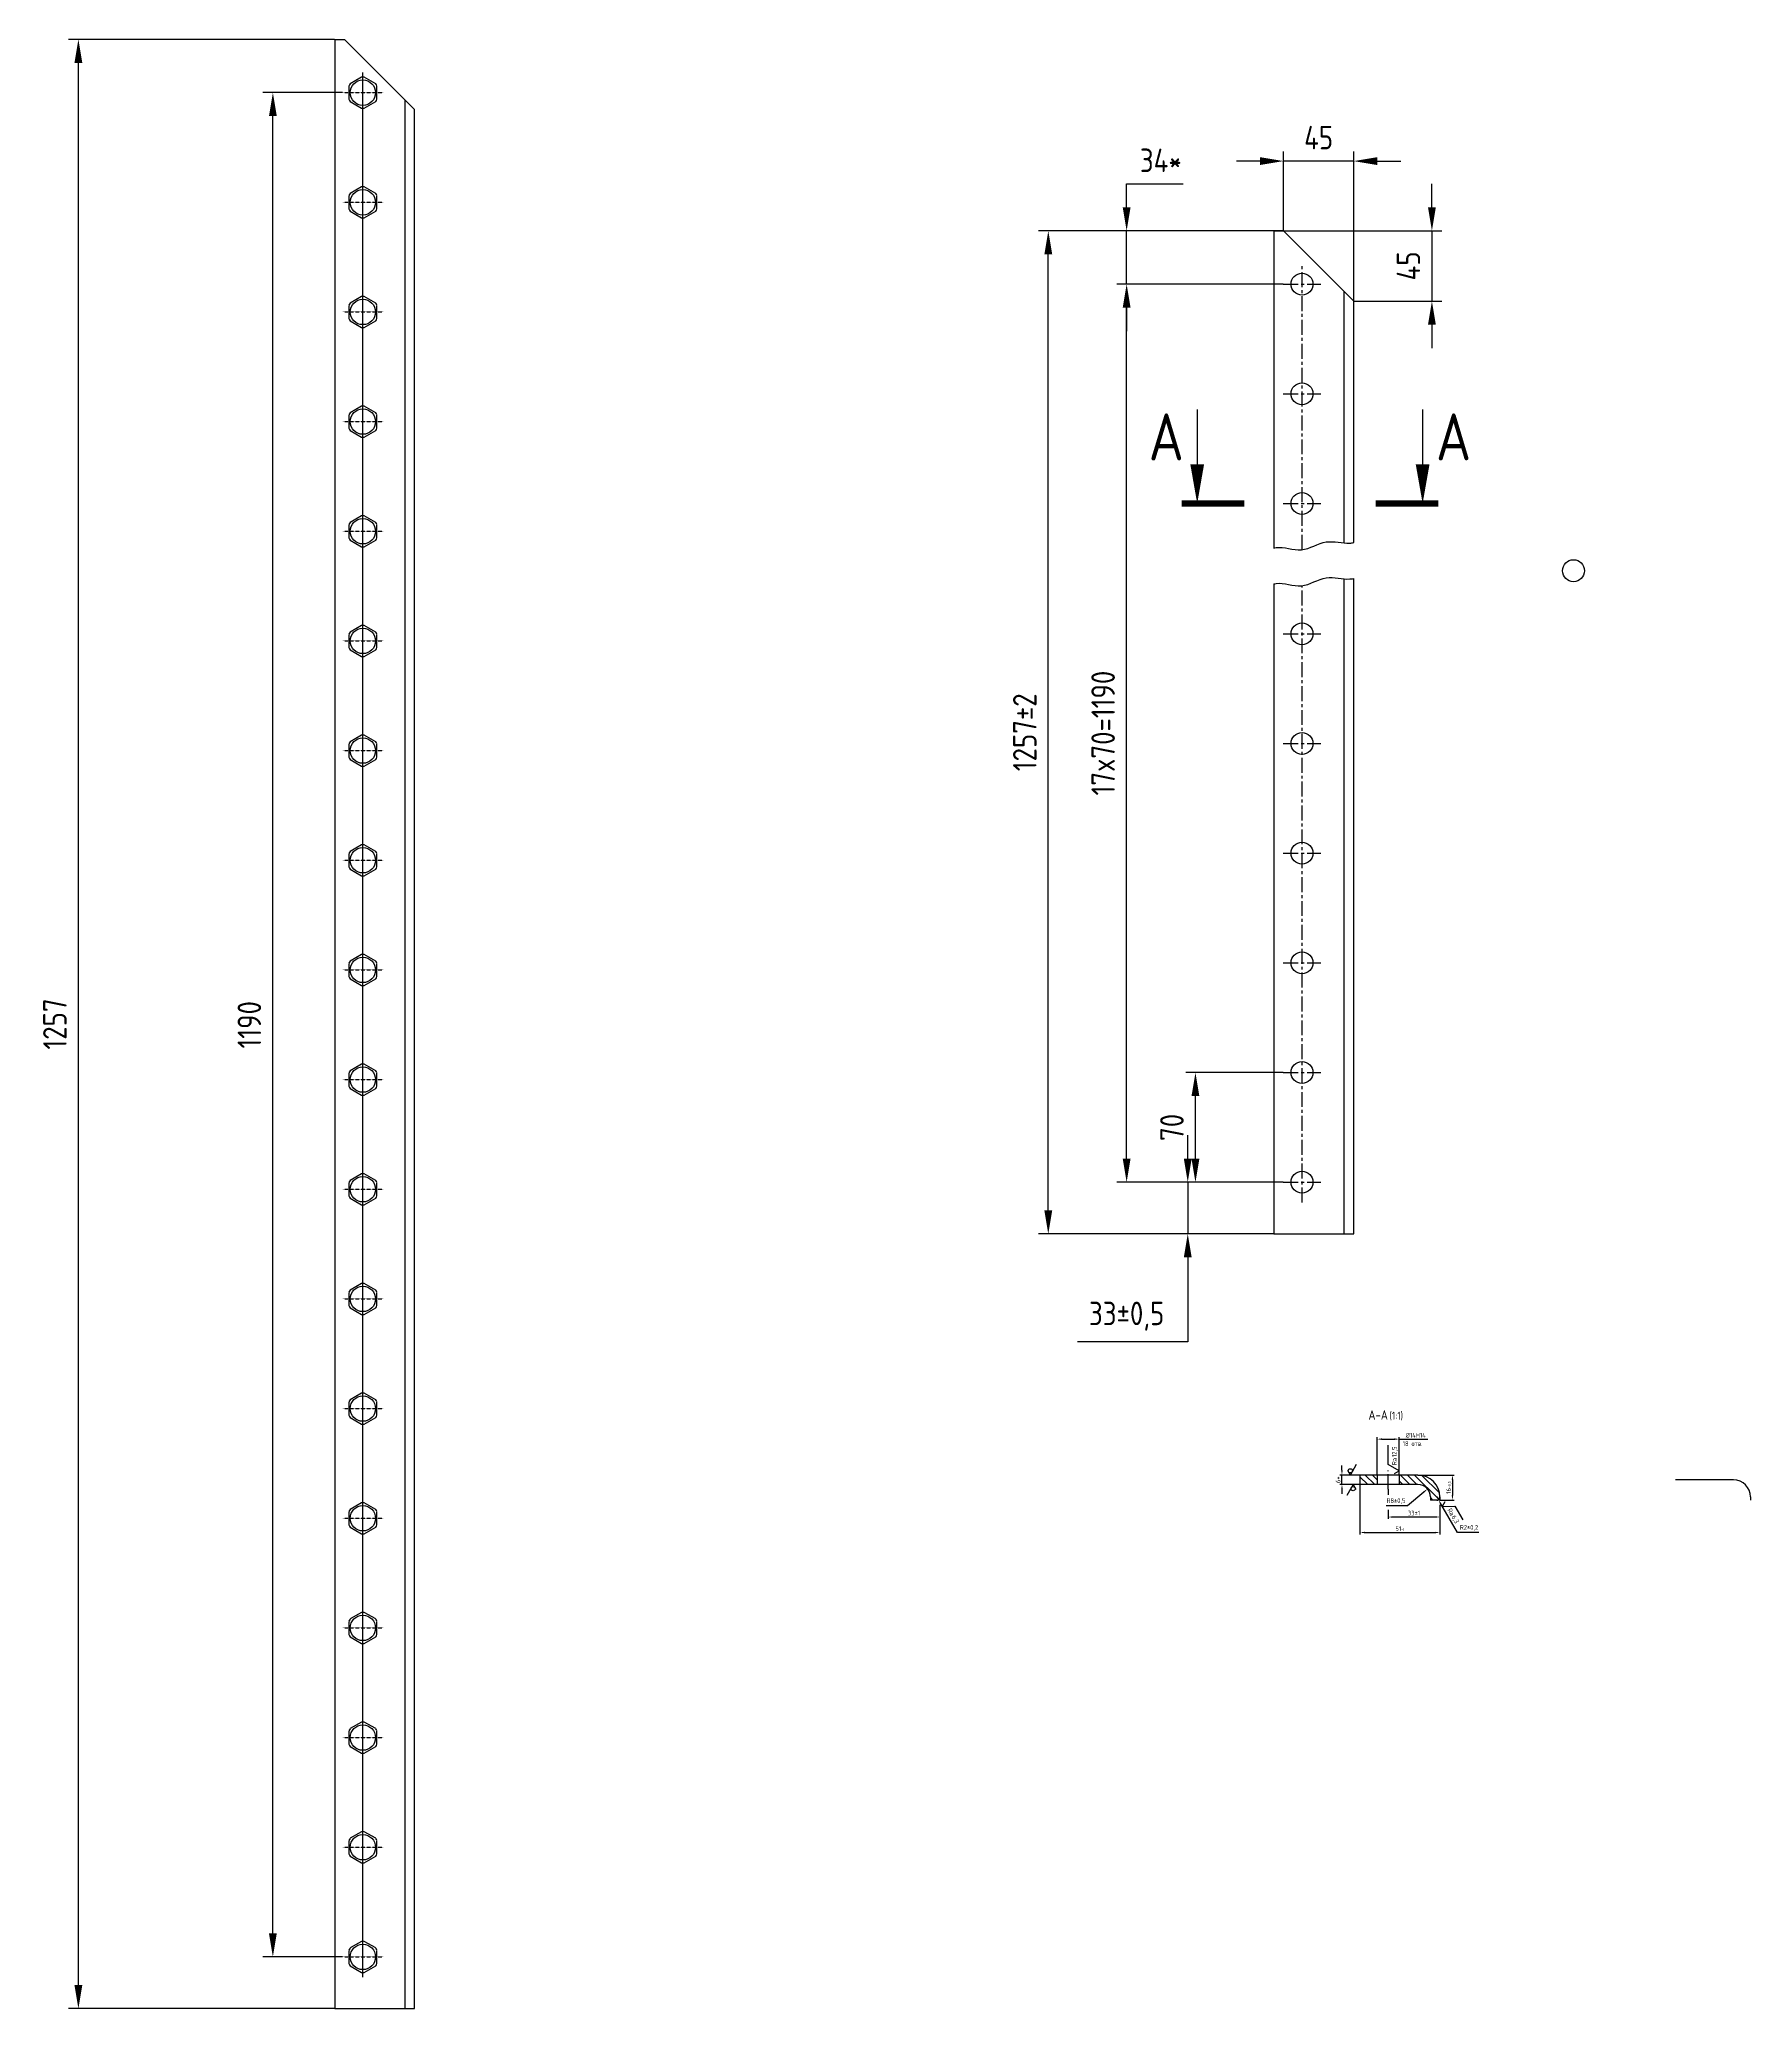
# Model space of a CAD drawing. Header units: millimetres. Extents: x 2257 to 7897, y 1468 to 4780.
# Drawn here: x 2257 to 3349, y 1468 to 2725 of the extents above; entities that cross this region are included whole.
import ezdxf
from ezdxf.enums import TextEntityAlignment as Align

# ---------------------------------------------------------------- set-up
doc = ezdxf.new("R2010")
doc.units = ezdxf.units.MM
doc.header["$LTSCALE"] = 0.3
doc.linetypes.add('CENTER', pattern=[50.8, 31.75, -6.35, 6.35, -6.35])
for name, color, linetype in [('Bord', 1, 'Continuous'), ('Cen', 5, 'CENTER'), ('Cont', 6, 'Continuous'), ('Dim', 7, 'Continuous'), ('Hatch', 2, 'Continuous'), ('Text', 3, 'Continuous'), ('Textb', 6, 'Continuous')]:
    doc.layers.add(name, color=color, linetype=linetype)
doc.styles.add('Style1', font='romans.shx', dxfattribs={"width": 0.8})
doc.dimstyles.new('Dia_1', dxfattribs={"dimtxt": 3, "dimasz": 3, "dimexe": 1.25, "dimexo": 0, "dimgap": 1, "dimtad": 1, "dimtoh": 1, "dimtxsty": 'Style1', "dimcen": 2.5, "dimclrt": 3, "dimadec": 0, "dimazin": 0, "dimtfac": 1, "dimtmove": 0, "dimatfit": 3, "dimfxl": 1, "dimarcsym": 0})
doc.dimstyles.new('Lin$0', dxfattribs={"dimtxt": 3, "dimasz": 3, "dimexe": 1.25, "dimexo": 0, "dimgap": 1, "dimtad": 1, "dimtoh": 1, "dimdec": 5, "dimlfac": -1, "dimtxsty": 'Style1', "dimcen": 2.5, "dimclrt": 3, "dimaunit": 1, "dimadec": 0, "dimazin": 0, "dimtfac": 1, "dimtdec": 5, "dimtmove": 0, "dimatfit": 3, "dimldrblk": 'NONE', "dimfxl": 1, "dimarcsym": 0})
doc.dimstyles.new('Lin_5$0', dxfattribs={"dimscale": 5, "dimtxt": 3, "dimasz": 3, "dimexe": 1.25, "dimexo": 0, "dimgap": 1.5, "dimtad": 1, "dimtoh": 1, "dimtxsty": 'Style1', "dimcen": 2.5, "dimclrt": 3, "dimadec": 0, "dimazin": 0, "dimtfac": 1, "dimtmove": 0, "dimatfit": 3, "dimldrblk": 'DOT', "dimfxl": 1, "dimarcsym": 0})

msp = doc.modelspace()

# ---------------------------------------------------------------- texts
at = {"layer": 'Text', "color": 3, "style": 'Style1', "width": 0.8}
msp.add_text('18 отв.', height=3, dxfattribs=at).set_placement((3127.1246, 1827.253454))

# ---------------------------------------------------------------- blocks, each defined once
blk = doc.blocks.new('A0C3000')
at = {"color": 5, "linetype": 'CENTER', "ltscale": 0.016}
for p, q in [((0, -12.9), (0, 12.9)), ((-12.9, 0), (12.9, 0))]:
    blk.add_line(p, q, dxfattribs=at)
at = {"ltscale": 0.016}
for p, q in [((-9, 4.2), (-9, -4.2)), ((-0.8, 9.9), (-8.2, 5.7)), ((8.2, 5.7), (0.8, 9.9)), ((9, -4.2), (9, 4.2)), ((-8.2, -5.7), (-0.8, -9.9)), ((0.8, -9.9), (8.2, -5.7))]:
    blk.add_line(p, q, dxfattribs=at)
blk.add_circle((0, 0), 8.1, dxfattribs=at)
for start, end in [(145.2409, 154.7591), (85.2409, 94.7591), (25.2409, 34.7591), (205.2409, 214.7591), (265.2409, 274.7591), (325.2409, 334.7591)]:
    blk.add_arc((0, 0), 9.95, start, end, dxfattribs=at)
blk = doc.blocks.new('*D28')
at = {"layer": 'Defpoints', "color": 0, "transparency": 16777216}
for p in [(2406.2, 2691.1), (2450.7, 2691.1), (2450.7, 1501.1)]:
    blk.add_point(p, dxfattribs=at)
at = {"layer": 'Dim', "color": 0, "lineweight": -2, "transparency": 16777216}
for p, q in [((2450.7, 2691.1), (2399.9, 2691.1)), ((2406.2, 1516.1), (2406.2, 2676.1)), ((2450.7, 1501.1), (2399.9, 1501.1))]:
    blk.add_line(p, q, dxfattribs=at)
at = {"layer": 'Dim', "color": 0, "transparency": 16777216}
for points in [[(2403.7, 2676.1), (2408.7, 2676.1), (2406.2, 2691.1)], [(2403.7, 1516.1), (2408.7, 1516.1), (2406.2, 1501.1)]]:
    blk.add_solid(points, dxfattribs=at)
at = {"layer": 'Dim', "color": 3, "transparency": 16777216, "insert": (2391.2, 2096.1), "char_height": 15, "attachment_point": 5, "rotation": 90, "style": 'Style1'}
blk.add_mtext('1190', dxfattribs=at)
blk = doc.blocks.new('_Dot')
at = {"color": 0, "linetype": 'ByBlock', "lineweight": -2}
blk.add_line((-0.5, 0), (-1, 0), dxfattribs=at)
at = {"color": 0, "linetype": 'ByBlock', "const_width": 0.5}
blk.add_lwpolyline([(-0.25, 0, 1), (0.25, 0, 1)], format="xyb", close=True, dxfattribs=at)
blk = doc.blocks.new('*D29')
at = {"layer": 'Defpoints', "color": 0, "transparency": 16777216}
for p in [(2282.1, 2725.1), (2445.6, 2725.1), (2445.6, 1468.1)]:
    blk.add_point(p, dxfattribs=at)
at = {"layer": 'Dim', "color": 0, "lineweight": -2, "transparency": 16777216}
for p, q in [((2445.6, 2725.1), (2275.8, 2725.1)), ((2282.1, 1483.1), (2282.1, 2710.1)), ((2445.6, 1468.1), (2275.8, 1468.1))]:
    blk.add_line(p, q, dxfattribs=at)
at = {"layer": 'Dim', "color": 0, "transparency": 16777216}
for points in [[(2279.6, 2710.1), (2284.6, 2710.1), (2282.1, 2725.1)], [(2279.6, 1483.1), (2284.6, 1483.1), (2282.1, 1468.1)]]:
    blk.add_solid(points, dxfattribs=at)
at = {"layer": 'Dim', "color": 3, "transparency": 16777216, "insert": (2267.1, 2096.6), "char_height": 15, "attachment_point": 5, "rotation": 90, "style": 'Style1'}
blk.add_mtext('1257', dxfattribs=at)
blk = doc.blocks.new('*D15')
at = {"layer": 'Defpoints', "color": 0, "transparency": 16777216}
for p in [(3044.9, 1995.6), (2990, 1962.6), (3044.9, 1962.6)]:
    blk.add_point(p, dxfattribs=at)
at = {"layer": 'Dim', "color": 0, "lineweight": -2, "transparency": 16777216}
for p, q in [((2990, 2010.6), (2990, 2025.6)), ((3044.9, 1995.6), (2983.7, 1995.6)), ((2990, 1995.6), (2990, 1962.6)), ((3044.9, 1962.6), (2983.7, 1962.6)), ((2990, 1947.6), (2990, 1893.7)), ((2990, 1893.7), (2919.6, 1893.7))]:
    blk.add_line(p, q, dxfattribs=at)
at = {"layer": 'Dim', "color": 0, "transparency": 16777216}
for points in [[(2987.5, 2010.6), (2992.5, 2010.6), (2990, 1995.6)], [(2987.5, 1947.6), (2992.5, 1947.6), (2990, 1962.6)]]:
    blk.add_solid(points, dxfattribs=at)
at = {"layer": 'Dim', "color": 3, "transparency": 16777216, "insert": (2951, 1910.1), "char_height": 15, "attachment_point": 5, "style": 'Style1'}
blk.add_mtext('33±0,5', dxfattribs=at)
blk = doc.blocks.new('*D16')
at = {"layer": 'Defpoints', "color": 0, "transparency": 16777216}
for p in [(3117.9, 1786.4), (3150.9, 1789.6), (3117.9, 1781.9)]:
    blk.add_point(p, dxfattribs=at)
at = {"layer": 'Dim', "color": 0, "lineweight": -2, "transparency": 16777216}
for p, q in [((3117.9, 1786.4), (3117.9, 1780.7)), ((3150.9, 1789.6), (3150.9, 1780.7)), ((3147.9, 1781.9), (3120.9, 1781.9))]:
    blk.add_line(p, q, dxfattribs=at)
at = {"layer": 'Dim', "color": 0, "transparency": 16777216}
for points in [[(3120.9, 1782.4), (3120.9, 1781.4), (3117.9, 1781.9)], [(3147.9, 1782.4), (3147.9, 1781.4), (3150.9, 1781.9)]]:
    blk.add_solid(points, dxfattribs=at)
at = {"layer": 'Dim', "color": 3, "transparency": 16777216, "insert": (3134.4, 1784.4), "char_height": 3, "attachment_point": 5, "style": 'Style1'}
blk.add_mtext('33%%P1', dxfattribs=at)
blk = doc.blocks.new('_None')
blk = doc.blocks.new('*D17')
at = {"layer": 'Defpoints', "color": 0, "transparency": 16777216}
for p in [(3099.9, 1802.7), (3150.9, 1781.9), (3150.9, 1772)]:
    blk.add_point(p, dxfattribs=at)
at = {"layer": 'Dim', "color": 0, "lineweight": -2, "transparency": 16777216}
for p, q in [((3099.9, 1802.7), (3099.9, 1770.8)), ((3150.9, 1781.9), (3150.9, 1770.8)), ((3102.9, 1772), (3147.9, 1772))]:
    blk.add_line(p, q, dxfattribs=at)
at = {"layer": 'Dim', "color": 0, "transparency": 16777216}
for points in [[(3102.9, 1772.5), (3102.9, 1771.5), (3099.9, 1772)], [(3147.9, 1772.5), (3147.9, 1771.5), (3150.9, 1772)]]:
    blk.add_solid(points, dxfattribs=at)
at = {"layer": 'Dim', "color": 3, "transparency": 16777216, "insert": (3125.4, 1774.5), "char_height": 3, "attachment_point": 5, "style": 'Style1'}
blk.add_mtext('51{\\H0.58333x;\\S^-1;}', dxfattribs=at)
blk = doc.blocks.new('*D18')
at = {"layer": 'Defpoints', "color": 0, "transparency": 16777216}
for p in [(3088.4, 1808.7), (3099.9, 1808.7), (3099.9, 1802.7)]:
    blk.add_point(p, dxfattribs=at)
at = {"layer": 'Dim', "color": 0, "lineweight": -2, "transparency": 16777216}
for p, q in [((3088.4, 1811.7), (3088.4, 1814.7)), ((3099.9, 1808.7), (3087.1, 1808.7)), ((3099.9, 1802.7), (3087.1, 1802.7)), ((3088.4, 1802.7), (3088.4, 1808.7)), ((3088.4, 1799.7), (3088.4, 1796.7))]:
    blk.add_line(p, q, dxfattribs=at)
at = {"layer": 'Dim', "color": 0, "transparency": 16777216}
for points in [[(3087.9, 1811.7), (3088.9, 1811.7), (3088.4, 1808.7)], [(3087.9, 1799.7), (3088.9, 1799.7), (3088.4, 1802.7)]]:
    blk.add_solid(points, dxfattribs=at)
at = {"layer": 'Dim', "color": 3, "transparency": 16777216, "insert": (3085.9, 1805.7), "char_height": 3, "attachment_point": 5, "rotation": 90, "style": 'Style1'}
blk.add_mtext('6*', dxfattribs=at)
blk = doc.blocks.new('sherISO_09')
at = {"layer": 'Text'}
for q in [(-1.7, 3), (4, 7)]:
    blk.add_line((0, 0), q, dxfattribs=at)
blk.add_circle((0, 2.7), 1.35, dxfattribs=at)
blk = doc.blocks.new('*D19')
at = {"layer": 'Defpoints', "color": 0, "transparency": 16777216}
for p in [(3136.9, 1808.7), (3150.7, 1792.7), (3158.9, 1792.7)]:
    blk.add_point(p, dxfattribs=at)
at = {"layer": 'Dim', "color": 0, "lineweight": -2, "transparency": 16777216}
for p, q in [((3136.9, 1808.7), (3160.1, 1808.7)), ((3158.9, 1805.7), (3158.9, 1795.7)), ((3150.7, 1792.7), (3160.1, 1792.7))]:
    blk.add_line(p, q, dxfattribs=at)
at = {"layer": 'Dim', "color": 0, "transparency": 16777216}
for points in [[(3158.4, 1805.7), (3159.4, 1805.7), (3158.9, 1808.7)], [(3158.4, 1795.7), (3159.4, 1795.7), (3158.9, 1792.7)]]:
    blk.add_solid(points, dxfattribs=at)
at = {"layer": 'Dim', "color": 3, "transparency": 16777216, "insert": (3156.4, 1800.7), "char_height": 3, "attachment_point": 5, "rotation": 90, "style": 'Style1'}
blk.add_mtext('16{\\H0.58333x;\\S^-0,5;}', dxfattribs=at)
blk = doc.blocks.new('ZNAK02')
at = {"layer": 'Textb', "style": 'Style1', "width": 0.8}
blk.add_attdef('А-А', text='', height=6, dxfattribs=at).set_placement((13.9, -0.1), align=Align.RIGHT)
blk.add_attdef('SC(1)', (14.9, -0.1), '', height=5, dxfattribs=at)
blk = doc.blocks.new('*D20')
at = {"layer": 'Defpoints', "color": 0, "transparency": 16777216}
for p in [(3110.9, 1831.6), (3110.9, 1808.7), (3124.9, 1808.7)]:
    blk.add_point(p, dxfattribs=at)
at = {"layer": 'Dim', "color": 0, "lineweight": -2, "transparency": 16777216}
for p, q in [((3110.9, 1808.7), (3110.9, 1832.8)), ((3113.9, 1831.6), (3121.9, 1831.6)), ((3124.9, 1808.7), (3124.9, 1832.8)), ((3124.9, 1831.6), (3143.1, 1831.6))]:
    blk.add_line(p, q, dxfattribs=at)
at = {"layer": 'Dim', "color": 0, "transparency": 16777216}
for points in [[(3113.9, 1832.1), (3113.9, 1831.1), (3110.9, 1831.6)], [(3121.9, 1832.1), (3121.9, 1831.1), (3124.9, 1831.6)]]:
    blk.add_solid(points, dxfattribs=at)
at = {"layer": 'Dim', "color": 3, "transparency": 16777216, "insert": (3135.5, 1834.1), "char_height": 3, "attachment_point": 5, "style": 'Style1'}
blk.add_mtext('%%C14H14', dxfattribs=at)
blk = doc.blocks.new('sherISO_01')
at = {"layer": 'Text'}
blk.add_line((4, 7), (16.4, 7), dxfattribs=at)
blk.add_lwpolyline([(-1.7, 3), (0, 0), (4, 7)], dxfattribs=at)
at = {"layer": 'Text', "style": 'Style1', "width": 0.8}
blk.add_text('Ra', height=3, dxfattribs=at).set_placement((3.6, 1.5))
blk.add_attdef('12,5', (8.7, 1.5), '', height=3, dxfattribs=at)
blk = doc.blocks.new('*D21')
at = {"layer": 'Defpoints', "color": 0, "transparency": 16777216}
for p in [(3130.7, 1789.6), (3136.9, 1794.7)]:
    blk.add_point(p, dxfattribs=at)
at = {"layer": 'Dim', "color": 0, "lineweight": -2, "transparency": 16777216}
for p, q in [((3130.2, 1789.2), (3140.7, 1797.9)), ((3116.6, 1789.2), (3130.2, 1789.2))]:
    blk.add_line(p, q, dxfattribs=at)
at = {"layer": 'Dim', "color": 0, "transparency": 16777216}
blk.add_solid([(3140.4, 1798.3), (3141, 1797.5), (3143, 1799.8)], dxfattribs=at)
at = {"layer": 'Dim', "color": 3, "transparency": 16777216, "insert": (3122.9, 1792), "char_height": 3, "attachment_point": 5, "style": 'Style1'}
blk.add_mtext('R8%%P0,5', dxfattribs=at)
blk = doc.blocks.new('*D22')
at = {"layer": 'Defpoints', "color": 0, "transparency": 16777216}
for p in [(3148.9, 1794.7), (3149.9, 1793)]:
    blk.add_point(p, dxfattribs=at)
at = {"layer": 'Dim', "color": 0, "lineweight": -2, "transparency": 16777216}
for p, q in [((3148.9, 1794.7), (3149.9, 1793)), ((3162.2, 1772.1), (3151.4, 1790.4)), ((3175.7, 1772.1), (3162.2, 1772.1))]:
    blk.add_line(p, q, dxfattribs=at)
at = {"layer": 'Dim', "color": 0, "transparency": 16777216}
blk.add_solid([(3151.8, 1790.6), (3151, 1790.1), (3149.9, 1793)], dxfattribs=at)
at = {"layer": 'Dim', "color": 3, "transparency": 16777216, "insert": (3169.5, 1774.9), "char_height": 3, "attachment_point": 5, "style": 'Style1'}
blk.add_mtext('R2%%P0,2', dxfattribs=at)
blk = doc.blocks.new('sherISO_03')
at = {"layer": 'Text'}
blk.add_line((4, 7), (14.1, 7), dxfattribs=at)
blk.add_lwpolyline([(-1.7, 3), (0, 0), (4, 7)], dxfattribs=at)
at = {"layer": 'Text', "style": 'Style1', "width": 0.8}
blk.add_text('Ra', height=3, dxfattribs=at).set_placement((3.6, 1.5))
blk.add_attdef('6,3', (8.7, 1.5), '', height=3, dxfattribs=at)
blk = doc.blocks.new('*D23')
at = {"layer": 'Defpoints', "color": 0, "transparency": 16777216}
for p in [(3051.1, 2647.4), (3051.1, 2602.9), (3095.9, 2558)]:
    blk.add_point(p, dxfattribs=at)
at = {"layer": 'Dim', "color": 0, "lineweight": -2, "transparency": 16777216}
for p, q in [((3051.1, 2602.9), (3051.1, 2653.6)), ((3095.9, 2558), (3095.9, 2653.6)), ((3036.1, 2647.4), (3021.1, 2647.4)), ((3095.9, 2647.4), (3051.1, 2647.4)), ((3110.9, 2647.4), (3125.9, 2647.4))]:
    blk.add_line(p, q, dxfattribs=at)
at = {"layer": 'Dim', "color": 0, "transparency": 16777216}
for points in [[(3036.1, 2649.9), (3036.1, 2644.9), (3051.1, 2647.4)], [(3110.9, 2649.9), (3110.9, 2644.9), (3095.9, 2647.4)]]:
    blk.add_solid(points, dxfattribs=at)
at = {"layer": 'Dim', "color": 3, "transparency": 16777216, "insert": (3073.5, 2662.4), "char_height": 15, "attachment_point": 5, "style": 'Style1'}
blk.add_mtext('45', dxfattribs=at)
blk = doc.blocks.new('*D24')
at = {"layer": 'Defpoints', "color": 0, "transparency": 16777216}
for p in [(3051.1, 2602.9), (3095.9, 2558), (3145.8, 2558)]:
    blk.add_point(p, dxfattribs=at)
at = {"layer": 'Dim', "color": 0, "lineweight": -2, "transparency": 16777216}
for p, q in [((3145.8, 2617.9), (3145.8, 2632.9)), ((3051.1, 2602.9), (3152.1, 2602.9)), ((3145.8, 2602.9), (3145.8, 2558)), ((3095.9, 2558), (3152.1, 2558)), ((3145.8, 2543), (3145.8, 2528))]:
    blk.add_line(p, q, dxfattribs=at)
at = {"layer": 'Dim', "color": 0, "transparency": 16777216}
for points in [[(3143.3, 2617.9), (3148.3, 2617.9), (3145.8, 2602.9)], [(3143.3, 2543), (3148.3, 2543), (3145.8, 2558)]]:
    blk.add_solid(points, dxfattribs=at)
at = {"layer": 'Dim', "color": 3, "transparency": 16777216, "insert": (3130.8, 2580.5), "char_height": 15, "attachment_point": 5, "rotation": 90, "style": 'Style1'}
blk.add_mtext('45', dxfattribs=at)
blk = doc.blocks.new('*D25')
at = {"layer": 'Defpoints', "color": 0, "transparency": 16777216}
for p in [(2951, 2602.9), (3044.9, 2602.9), (3050.9, 2568.9)]:
    blk.add_point(p, dxfattribs=at)
at = {"layer": 'Dim', "color": 0, "lineweight": -2, "transparency": 16777216}
for p, q in [((2951, 2617.9), (2951, 2632.9)), ((2951, 2632.9), (2987.1, 2632.9)), ((3044.9, 2602.9), (2944.8, 2602.9)), ((2951, 2568.9), (2951, 2602.9)), ((3050.9, 2568.9), (2944.8, 2568.9)), ((2951, 2553.9), (2951, 2538.9))]:
    blk.add_line(p, q, dxfattribs=at)
at = {"layer": 'Dim', "color": 0, "transparency": 16777216}
for points in [[(2948.5, 2617.9), (2953.5, 2617.9), (2951, 2602.9)], [(2948.5, 2553.9), (2953.5, 2553.9), (2951, 2568.9)]]:
    blk.add_solid(points, dxfattribs=at)
at = {"layer": 'Dim', "color": 3, "transparency": 16777216, "insert": (2972.8, 2647.9), "char_height": 15, "attachment_point": 5, "style": 'Style1'}
blk.add_mtext('34*', dxfattribs=at)
blk = doc.blocks.new('*D26')
at = {"layer": 'Defpoints', "color": 0, "transparency": 16777216}
for p in [(2994.9, 2065.6), (3050.9, 2065.6), (3050.9, 1995.6)]:
    blk.add_point(p, dxfattribs=at)
at = {"layer": 'Dim', "color": 0, "lineweight": -2, "transparency": 16777216}
for p, q in [((3050.9, 2065.6), (2988.7, 2065.6)), ((2994.9, 2010.6), (2994.9, 2050.6)), ((3050.9, 1995.6), (2988.7, 1995.6))]:
    blk.add_line(p, q, dxfattribs=at)
at = {"layer": 'Dim', "color": 0, "transparency": 16777216}
for points in [[(2992.4, 2050.6), (2997.4, 2050.6), (2994.9, 2065.6)], [(2992.4, 2010.6), (2997.4, 2010.6), (2994.9, 1995.6)]]:
    blk.add_solid(points, dxfattribs=at)
at = {"layer": 'Dim', "color": 3, "transparency": 16777216, "insert": (2979.9, 2030.6), "char_height": 15, "attachment_point": 5, "rotation": 90, "style": 'Style1'}
blk.add_mtext('70', dxfattribs=at)
blk = doc.blocks.new('*D27')
at = {"layer": 'Defpoints', "color": 0, "transparency": 16777216}
for p in [(2951, 2568.9), (3044.9, 2568.9), (3044.9, 1995.6)]:
    blk.add_point(p, dxfattribs=at)
at = {"layer": 'Dim', "color": 0, "lineweight": -2, "transparency": 16777216}
for p, q in [((3044.9, 2568.9), (2944.8, 2568.9)), ((2951, 2010.6), (2951, 2553.9)), ((3044.9, 1995.6), (2944.8, 1995.6))]:
    blk.add_line(p, q, dxfattribs=at)
at = {"layer": 'Dim', "color": 0, "transparency": 16777216}
for points in [[(2948.5, 2553.9), (2953.5, 2553.9), (2951, 2568.9)], [(2948.5, 2010.6), (2953.5, 2010.6), (2951, 1995.6)]]:
    blk.add_solid(points, dxfattribs=at)
at = {"layer": 'Dim', "color": 3, "transparency": 16777216, "insert": (2936, 2282.3), "char_height": 15, "attachment_point": 5, "rotation": 90, "style": 'Style1'}
blk.add_mtext('17x70=1190', dxfattribs=at)
blk = doc.blocks.new('*D30')
at = {"layer": 'Defpoints', "color": 0, "transparency": 16777216}
for p in [(2901, 2602.9), (3051.1, 2602.9), (3044.9, 1962.6)]:
    blk.add_point(p, dxfattribs=at)
at = {"layer": 'Dim', "color": 0, "lineweight": -2, "transparency": 16777216}
for p, q in [((3051.1, 2602.9), (2894.8, 2602.9)), ((2901, 1977.6), (2901, 2587.9)), ((3044.9, 1962.6), (2894.8, 1962.6))]:
    blk.add_line(p, q, dxfattribs=at)
at = {"layer": 'Dim', "color": 0, "transparency": 16777216}
for points in [[(2898.5, 2587.9), (2903.5, 2587.9), (2901, 2602.9)], [(2898.5, 1977.6), (2903.5, 1977.6), (2901, 1962.6)]]:
    blk.add_solid(points, dxfattribs=at)
at = {"layer": 'Dim', "color": 3, "transparency": 16777216, "insert": (2886, 2282.8), "char_height": 15, "attachment_point": 5, "rotation": 90, "style": 'Style1'}
blk.add_mtext('1257%%P2', dxfattribs=at)
blk = doc.blocks.new('razrez05')
at = {"layer": 'Text', "const_width": 0.8}
blk.add_lwpolyline([(-2, 0), (6, 0)], dxfattribs=at)
at = {"layer": 'Text'}
blk.add_lwpolyline([(0, 0, 0, 1.76, 0), (0, -5, 1.76, 1.76, 0)], format="xyseb", dxfattribs=at)
blk.add_lwpolyline([(0, -12), (0, -5)], dxfattribs=at)
at = {"layer": 'Textb', "style": 'Style1', "width": 0.8}
blk.add_attdef('А', text='', height=6, dxfattribs=at).set_placement((-1.7, -11.5, 39), align=Align.RIGHT)
blk = doc.blocks.new('razrez06')
at = {"layer": 'Text', "const_width": 0.8}
blk.add_lwpolyline([(2, 0), (-6, 0)], dxfattribs=at)
at = {"layer": 'Text'}
blk.add_lwpolyline([(0, 0, 0, 1.76, 0), (0, -5, 1.76, 1.76, 0)], format="xyseb", dxfattribs=at)
blk.add_lwpolyline([(0, -12), (0, -5)], dxfattribs=at)
at = {"layer": 'Textb', "style": 'Style1', "width": 0.8}
blk.add_attdef('А', (1.7, -11.5), '', height=6, dxfattribs=at)

# ---------------------------------------------------------------- dimensions: what is measured, and where the dimension line sits
at = {"layer": 'Dim'}
for base, p1, p2, picture, middle in [((2282.062797, 2725.097793), (2445.639564, 1468.097793), (2445.639564, 2725.097793), '*D29', (2267.062797, 2096.597793)), ((2406.161017, 2691.097793), (2450.689564, 1501.097793), (2450.689564, 2691.097793), '*D28', (2391.161017, 2096.097793)), ((2994.900759, 2065.640148), (3050.900759, 1995.640148), (3050.900759, 2065.640148), '*D26', (2979.900759, 2030.640148))]:
    dim = msp.add_linear_dim(base=base, p1=p1, p2=p2, angle=90, dimstyle='Lin_5$0', dxfattribs=at)
    dim.commit()
    dim.dimension.update_dxf_attribs({"geometry": picture, "text_midpoint": middle})
dim = msp.add_linear_dim(base=(3051.072332, 2647.37345), p1=(3095.900759, 2558.048056), p2=(3051.072332, 2602.876483), dimstyle='Lin_5$0', override={"dimdec": 0}, dxfattribs=at)
dim.commit()
dim.dimension.update_dxf_attribs({"geometry": '*D23', "text_midpoint": (3073.486546, 2662.37345)})
for base, p1, p2, text, dimstyle, picture, middle in [((2951.049937, 2602.876483), (3050.900759, 2568.876483), (3044.900759, 2602.876483), '<>*', 'Lin_5$0', '*D25', (2972.835651, 2647.876483)), ((2901.049937, 2602.876483), (3044.900759, 1962.640148), (3051.072332, 2602.876483), '1257%%P2', 'Lin_5$0', '*D30', (2886.049937, 2282.758315)), ((2951.049937, 2568.876483), (3044.900759, 1995.640148), (3044.900759, 2568.876483), '17x70=1190', 'Lin_5$0', '*D27', (2936.049937, 2282.258315)), ((3088.371566, 1808.682399), (3099.873038, 1802.682399), (3099.873038, 1808.682399), '<>*', 'Lin$0', '*D18', (3085.871566, 1805.682399)), ((3158.866576, 1792.682399), (3136.873038, 1808.682399), (3150.700535, 1792.682399), '<>{\\H0.58333x;\\S^-0,5;}', 'Lin$0', '*D19', (3156.366576, 1800.682399))]:
    dim = msp.add_linear_dim(base=base, p1=p1, p2=p2, angle=90, text=text, dimstyle=dimstyle, dxfattribs=at)
    dim.commit()
    dim.dimension.update_dxf_attribs({"geometry": picture, "text_midpoint": middle})
dim = msp.add_linear_dim(base=(3145.805109, 2558.048056), p1=(3051.072332, 2602.876483), p2=(3095.900759, 2558.048056), angle=90, dimstyle='Lin_5$0', override={"dimdec": 0}, dxfattribs=at)
dim.commit()
dim.dimension.update_dxf_attribs({"geometry": '*D24', "text_midpoint": (3130.805109, 2580.462269)})
dim = msp.add_linear_dim(base=(2989.978508, 1962.640148), p1=(3044.900759, 1995.640148), p2=(3044.900759, 1962.640148), angle=90, text='<>±0,5', dimstyle='Lin_5$0', dxfattribs=at)
dim.commit()
dim.dimension.update_dxf_attribs({"geometry": '*D15', "text_midpoint": (2951.049937, 1893.711576), "dimtype": 160})
dim = msp.add_linear_dim(base=(3110.873038, 1831.552723), p1=(3124.873038, 1808.682399), p2=(3110.873038, 1808.682399), text='%%C<>H14', dimstyle='Lin$0', dxfattribs=at)
dim.commit()
dim.dimension.update_dxf_attribs({"geometry": '*D20', "text_midpoint": (3135.50161, 1831.552723), "dimtype": 160})
for base, p1, p2, text, picture, middle in [((3150.873038, 1772.048023), (3099.873038, 1802.682399), (3150.873038, 1781.903879), '<>{\\H0.58333x;\\S^-1;}', '*D17', (3125.373038, 1774.548023)), ((3117.873038, 1781.903879), (3150.873038, 1789.616917), (3117.873038, 1786.422652), '<>%%P1', '*D16', (3134.373038, 1784.403879))]:
    dim = msp.add_linear_dim(base=base, p1=p1, p2=p2, text=text, dimstyle='Lin$0', dxfattribs=at)
    dim.commit()
    dim.dimension.update_dxf_attribs({"geometry": picture, "text_midpoint": middle})
dim = msp.add_radius_dim(center=(3136.873038, 1794.682399), mpoint=(3130.708499, 1789.583532), text='<>%%P0,5', dimstyle='Dia_1', override={"dimse1": 1}, dxfattribs=at)
dim.commit()
dim.dimension.update_dxf_attribs({"geometry": '*D21', "text_midpoint": (3122.917944, 1789.165964), "dimtype": 164})
dim = msp.add_radius_dim(center=(3148.873038, 1794.682399), mpoint=(3149.887256, 1792.958635), text='<>%%P0,2', dimstyle='Dia_1', dxfattribs=at)
dim.commit()
dim.dimension.update_dxf_attribs({"geometry": '*D22', "text_midpoint": (3169.451081, 1772.090751), "dimtype": 164})

# ---------------------------------------------------------------- hatches: boundary and pattern name
at = {"layer": 'Hatch'}
h = msp.add_hatch(dxfattribs=at)
h.set_pattern_fill('ANSI31', color=256, angle=90, style=0)
h.set_pattern_definition([(135, (-2150.985, 0), (-2.245064, -2.245064), [])])
h.paths.add_polyline_path([(3110.873038, 1808.682399), (3099.873038, 1808.682399), (3099.873038, 1802.682399), (3110.873038, 1802.682399)])
h.paths.add_polyline_path([(3136.873038, 1808.682399), (3124.873038, 1808.682399), (3124.873038, 1802.682399), (3136.873038, 1802.682399, -0.4142135624), (3144.873038, 1794.682399), (3144.873038, 1792.682399), (3148.873038, 1792.682399, 0.4142135624), (3150.873038, 1794.682399, 0.4142135624)])

# ---------------------------------------------------------------- linework, layer by layer
at = {"layer": 'Bord'}
for points, knots in [([(3044.900759, 2400.408346), (3045.389765, 2400.539462), (3050.920642, 2401.685757), (3063.119579, 2396.103109), (3077.510516, 2406.922324), (3089.349233, 2403.034093), (3094.962268, 2403.720826), (3095.900759, 2403.853008)], [12.4015483846, 12.4015483846, 12.4015483846, 12.4015483846, 13.996027213, 30.2323083807, 46.8258701561, 61.9373617044, 64.2480512613, 64.2480512613, 64.2480512613, 64.2480512613]), ([(3044.900759, 2377.477134), (3045.389765, 2377.60825), (3050.920642, 2378.754545), (3063.119579, 2373.171896), (3077.510516, 2383.991111), (3089.272909, 2380.127948), (3094.82089, 2380.77275), (3095.900759, 2380.885277)], [12.4015483846, 12.4015483846, 12.4015483846, 12.4015483846, 13.996027213, 30.2323083807, 46.8258701561, 61.9373617044, 64.0287519026, 64.0287519026, 64.0287519026, 64.0287519026])]:
    msp.add_open_spline(points, degree=3, knots=knots, dxfattribs=at)
at = {"layer": 'Cen'}
for p, q in [((3062.900759, 2399.310746), (3062.900759, 2581.826483)), ((3050.900759, 2568.876483), (3074.900759, 2568.876483)), ((3050.900759, 2498.876483), (3074.900759, 2498.876483)), ((3050.900759, 2428.876483), (3074.900759, 2428.876483)), ((3062.900759, 1982.690148), (3062.900759, 2376.379534)), ((3050.900759, 2345.640148), (3074.900759, 2345.640148)), ((3050.900759, 2275.640148), (3074.900759, 2275.640148)), ((3050.900759, 2205.640148), (3074.900759, 2205.640148)), ((3050.900759, 2135.640148), (3074.900759, 2135.640148)), ((3050.900759, 2065.640148), (3074.900759, 2065.640148)), ((3050.900759, 1995.640148), (3074.900759, 1995.640148)), ((3117.873038, 1799.682399), (3117.873038, 1811.682399))]:
    msp.add_line(p, q, dxfattribs=at)
at = {"layer": 'Cont'}
for p, q in [((2445.639564, 2725.097793), (2445.639564, 1468.097793)), ((2445.639564, 2725.097793), (2451.811137, 2725.097793)), ((2496.639564, 2680.269366), (2451.811137, 2725.097793)), ((2490.639564, 1468.097793), (2490.639564, 2686.269366)), ((2496.639564, 1468.097793), (2496.639564, 2680.269366)), ((3044.900759, 2602.876483), (3044.900759, 2400.408346)), ((3044.900759, 2602.876483), (3051.072332, 2602.876483)), ((3095.900759, 2558.048056), (3051.072332, 2602.876483)), ((3089.900759, 2403.662942), (3089.900759, 2564.048056)), ((3095.900759, 2403.853008), (3095.900759, 2558.048056)), ((3044.900759, 2377.477134), (3044.900759, 1962.640148)), ((3089.900759, 1962.640148), (3089.900759, 2380.731729)), ((3095.900759, 1962.640148), (3095.900759, 2380.885277)), ((3044.900759, 1962.640148), (3095.900759, 1962.640148)), ((3099.873038, 1808.682399), (3099.873038, 1802.682399)), ((3136.873038, 1808.682399), (3099.873038, 1808.682399)), ((3136.873038, 1802.682399), (3099.873038, 1802.682399)), ((3110.873038, 1808.682399), (3110.873038, 1802.682399)), ((3124.873038, 1808.682399), (3124.873038, 1802.682399)), ((3338.158164, 1805.682399), (3301.158164, 1805.682399)), ((3144.873038, 1794.682399), (3144.873038, 1792.682399)), ((3148.873038, 1792.682399), (3144.873038, 1792.682399)), ((3349.158164, 1794.682399), (3349.158164, 1792.682399)), ((2445.639564, 1468.097793), (2496.639564, 1468.097793))]:
    msp.add_line(p, q, dxfattribs=at)
for centre in [(3062.900759, 2568.876483), (3062.900759, 2498.876483), (3062.900759, 2428.876483), (3236.126597, 2385.926567), (3062.900759, 2345.640148), (3062.900759, 2275.640148), (3062.900759, 2205.640148), (3062.900759, 2135.640148), (3062.900759, 2065.640148), (3062.900759, 1995.640148)]:
    msp.add_circle(centre, 7, dxfattribs=at)
for centre, radius, start, end in [((3136.873038, 1794.682399), 14, 0, 90), ((3136.873038, 1794.682399), 8, 0, 90), ((3338.158164, 1794.682399), 11, 0, 90), ((3148.873038, 1794.682399), 2, 270, 0)]:
    msp.add_arc(centre, radius, start, end, dxfattribs=at)
at = {"layer": 'Dim'}
for p, q in [((2463.639564, 1488.147793), (2463.639564, 2704.047793)), ((3117.873038, 1799.682399), (3117.873038, 1796.043969)), ((3148.873038, 1792.682399), (3149.511003, 1792.682399)), ((3150.873038, 1794.682399), (3150.873038, 1792.513196))]:
    msp.add_line(p, q, dxfattribs=at)

# ---------------------------------------------------------------- block references
at = {"layer": 'Cont', "ltscale": 0.016}
for p in [(2463.639564, 2691.097793), (2463.639564, 2621.097793), (2463.639564, 2551.097793), (2463.639564, 2481.097793), (2463.639564, 2411.097793), (2463.639564, 2341.097793), (2463.639564, 2271.097793), (2463.639564, 2201.097793), (2463.639564, 2131.097793), (2463.639564, 2061.097793), (2463.639564, 1991.097793), (2463.639564, 1921.097793), (2463.639564, 1851.097793), (2463.639564, 1781.097793), (2463.639564, 1711.097793), (2463.639564, 1641.097793), (2463.639564, 1571.097793), (2463.639564, 1501.097793)]:
    msp.add_blockref('A0C3000', p, dxfattribs=at)
at = {"layer": 'Dim'}
ref = msp.add_blockref('razrez05', (2996.029492, 2428.876483), dxfattribs=dict(at, xscale=-5, yscale=5, zscale=5, rotation=180))
ref.add_attrib('А', 'А', dxfattribs={"layer": 'Textb', "height": 30, "style": 'Style1', "width": 0.8}).set_placement((2987.529492, 2456.37056, 195), align=Align.RIGHT)
ref = msp.add_blockref('razrez06', (3139.872713, 2428.876483), dxfattribs=dict(at, xscale=-5, yscale=5, zscale=5, rotation=180))
ref.add_attrib('А', 'А', (3148.372713, 2456.376483), dxfattribs={"layer": 'Textb', "height": 30, "style": 'Style1', "width": 0.8})
msp.add_blockref('ZNAK02', (3103.814262, 1844.164507), dxfattribs=at).add_auto_attribs({'А-А': 'А-А', 'SC(1)': '(1:1)'})
for name, p, rotation, values in [('sherISO_01', (3124.873038, 1811.438195), 90, {'12,5': '12,5'}), ('sherISO_03', (3152.402299, 1788.684066), 300.4714308119156, {'6,3': '6,3'})]:
    msp.add_blockref(name, p, dxfattribs=dict(at, rotation=rotation)).add_auto_attribs(values)
msp.add_blockref('sherISO_09', (3093.762718, 1808.682399), dxfattribs=at)
at = {"layer": 'Dim', "rotation": 180}
msp.add_blockref('sherISO_09', (3095.532167, 1802.682399), dxfattribs=at)

msp.set_redraw_order([(e.dxf.handle, doc.entitydb.next_handle()) for e in msp.query("TEXT MTEXT ATTDEF DIMENSION ARC_DIMENSION")])  # texts and dimensions are drawn at this point

doc.saveas('drawing.dxf')
